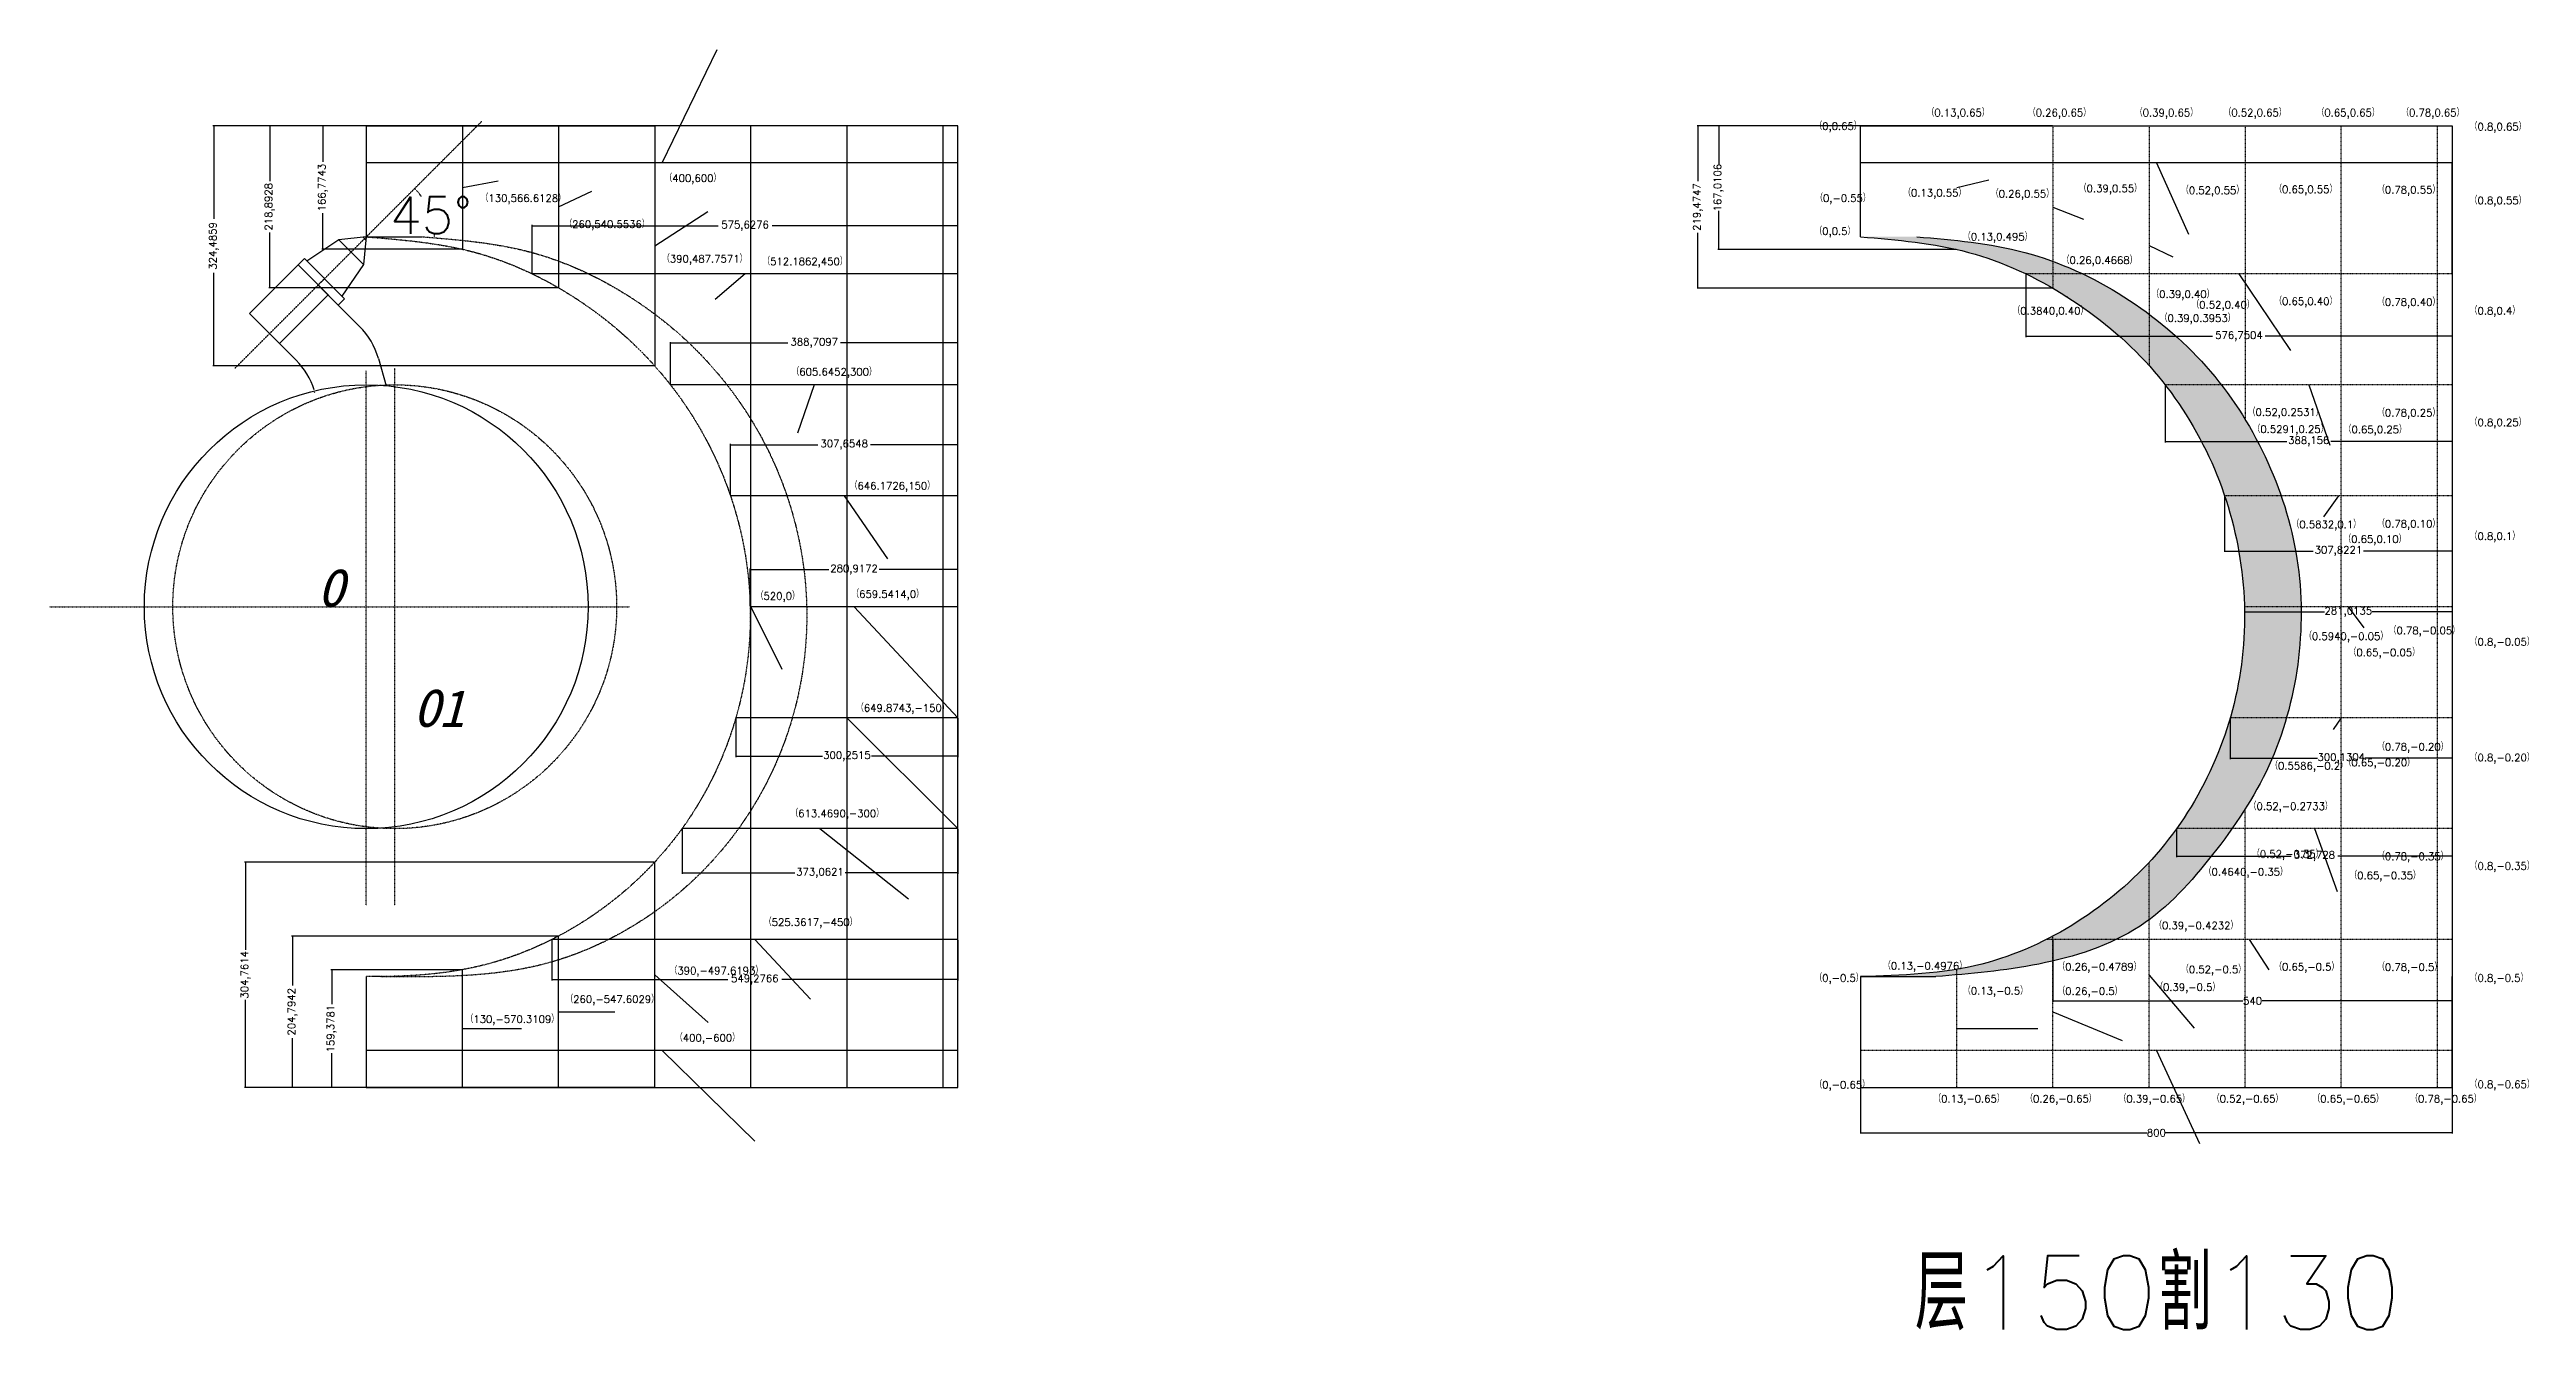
# Model space of a CAD drawing. Header units: millimetres. Extents: x -428 to 2921, y -978 to 753.
import ezdxf

# ---------------------------------------------------------------- set-up
doc = ezdxf.new("R2010")
doc.units = ezdxf.units.MM
doc.header["$LTSCALE"] = 0.25
for name, pattern in [('ACAD_ISO02W100', [15, 12, -3]), ('CENTER', [50.800000000000004, 31.75, -6.35, 6.35, -6.35]), ('DASHED', [19.049999999999997, 12.7, -6.35])]:
    doc.linetypes.add(name, pattern=pattern)
doc.layers.add('zhongxinxian', color=250, linetype='CENTER')
doc.styles.get("Standard").update_dxf_attribs({"font": 'txt', "bigfont": 'gbcbig.shx'})
doc.dimstyles.new('ISO-25', dxfattribs={"dimtxt": 10, "dimasz": 0.01, "dimexe": 1.25, "dimexo": 0.625, "dimtad": 0, "dimtoh": 1, "dimdec": 4, "dimtxsty": 'Standard', "dimcen": 2.5, "dimadec": 0, "dimazin": 0, "dimtfac": 1, "dimtdec": 4, "dimtmove": 0, "dimatfit": 3, "dimfxl": 1, "dimarcsym": 0})

msp = doc.modelspace()

# ---------------------------------------------------------------- texts
at = {"color": 250, "ltscale": 0.01, "attachment_point": 1}
for s, insert, char_height, width in [('（0.13,0.65）', (2110.083252678405, 672.8068595164425), 10, 1279.508643132555), ('（0.26,0.65）', (2247.184768142395, 672.8068595164425), 10, 1279.508643132555), ('（0.39,0.65）', (2391.828216580934, 672.8068595164424), 10, 1279.508643132555), ('（0.52,0.65）', (2511.61420523236, 672.8068595164424), 10, 1279.508643132555), ('（0.65,0.65）', (2637.465274538625, 672.8068595164424), 10, 1279.508643132555), ('（0.78,0.65）', (2751.944299478912, 672.8068595164424), 10, 1279.508643132555), ('（0,0.65）', (1958.518921780003, 654.6222277089882), 10, 1279.508643132555), ('（0.8,0.65）', (2844.437294588841, 653.863183694871), 10, 1279.508643132555), ('（400,600）', (403.7405616065921, 584.2570663588466), 10, 1279.508643132555), ('（0.39,0.55）', (2315.952733938741, 570.367038820021), 10, 1279.508643132555), ('（0.65,0.55）', (2580.175976453622, 569.1668556216961), 10, 1279.508643132555), ('（0.78,0.55）', (2719.264621396187, 568.4967192852221), 10, 1279.508643132555), ('（130,566.6128）', (155.1546959734792, 557.1915303846719), 10, 1279.508643132555), ('（0,-0.55）', (1959.56585623408, 557.1915303846716), 10, 1279.508643132555), ('（0.13,0.55）', (2078.467544407336, 564.3637803717683), 10, 1279.508643132555), ('（0.26,0.55）', (2197.13906661647, 563.187479663715), 10, 1279.508643132555), ('（0.52,0.55）', (2454.182703992126, 567.819291391978), 10, 1279.508643132555), ('（0.8,0.55）', (2844.437294588841, 554.1155677902062), 10, 1279.508643132555), ('（260,540.5536）', (268.372026052883, 521.9571663881869), 10, 1279.508643132555), ('（0,0.5）', (1958.518921780003, 512.4815712299735), 10, 1279.508643132555), ('（0.13,0.495）', (2159.351741408352, 505.150016578807), 10, 1279.508643132555), ('（390,487.7571）', (400.4589018795109, 475.2322394828815), 10, 1279.508643132555), ('（512.1862,450）', (536.0616543936453, 471.6684228467337), 10, 1279.508643132555), ('（0.26,0.4668）', (2292.830647178771, 473.3369476334069), 10, 1279.508643132555), ('（0.3840,0.40）', (2226.268812744767, 404.8200800430387), 10, 1279.508643132555), ('（0.39,0.40）', (2414.093167742906, 427.4054833815918), 10, 1279.508643132555), ('（0.52,0.40）', (2468.298427643562, 413.1436210507296), 10, 1279.508643132555), ('（0.65,0.40）', (2580.175976453622, 417.8327260982016), 10, 1279.508643132555), ('（0.78,0.40）', (2719.264621396187, 416.7728789489018), 10, 1279.508643132555), ('（0.8,0.4）', (2844.437294588841, 405.1098930057123), 10, 1279.508643132555), ('（0.39,0.3953）', (2425.377754057702, 395.0234351010733), 10, 1279.508643132555), ('（605.6452,300）', (575.4415896506493, 322.4765585476451), 10, 1279.508643132555), ('（0.52,0.2531）', (2544.392139763987, 267.8451437760259), 10, 1279.508643132555), ('（0.78,0.25）', (2719.264621396187, 267.156316129747), 10, 1279.508643132555), ('（0.5291,0.25）', (2550.939758659481, 244.9224574119747), 10, 1279.508643132555), ('（0.65,0.25）', (2674.059829891618, 244.4400341254934), 10, 1279.508643132555), ('（0.8,0.25）', (2844.437294588841, 254.1790534985829), 10, 1279.508643132555), ('（646.1726,150）', (654.2014694306677, 168.366279064231), 10, 1279.508643132555), ('（0.5832,0.1）', (2603.604992440903, 116.2622545086974), 10, 1279.508643132555), ('（0.78,0.10）', (2719.264621396186, 117.0226868287834), 10, 1279.508643132555), ('（0.8,0.1）', (2844.437294588841, 100.247562258631), 10, 1279.508643132555), ('（0.65,0.10）', (2673.670720236773, 96.27115513596414), 10, 1279.508643132555), ('（520,0）', (527.1367530421453, 19.44694801904177), 10, 1279.508643132555), ('（659.5414,0）', (656.321171376469, 21.99034245662631), 10, 1279.508643132555), ('（0.78,-0.05）', (2734.923377936262, -27.30208752793754), 10, 1279.508643132555), ('（0.5940,-0.05）', (2620.590255035436, -35.00174366768165), 10, 1279.508643132555), ('（0.65,-0.05）', (2680.753195159192, -56.73283269102585), 10, 1279.508643132555), ('（0.8,-0.05）', (2844.437294588841, -42.60085076276992), 10, 1279.508643132555), ('（649.8743,-150）', (662.684938017414, -131.885140510448), 10, 1279.508643132555), ('（0.78,-0.20）', (2719.264621396186, -184.3177163266915), 10, 1279.508643132555), ('（0.8,-0.20）', (2844.437294588841, -198.9952502304525), 10, 1279.508643132555), ('（0.5586,-0.2）', (2574.766988896132, -210.1037789857438), 10, 1279.508643132555), ('（0.65,-0.20）', (2673.91182656138, -205.6793449415403), 10, 1279.508643132555), ('（0.52,-0.2733）', (2545.653419731716, -264.796460023102), 10, 1279.508643132555), ('（613.4690,-300）', (574.0506316731448, -274.4539105620266), 10, 1279.508643132555), ('（0.52,-0.35）', (2550.183829986977, -329.2700252737177), 10, 1279.508643132555), ('（0.78,-0.35）', (2719.264621396186, -332.4649952330454), 10, 1279.508643132555), ('（0.4640,-0.35）', (2484.92768345001, -353.4873655354362), 10, 1279.508643132555), ('（0.65,-0.35）', (2681.840204988707, -358.281694691523), 10, 1279.508643132555), ('（0.8,-0.35）', (2844.437294588841, -345.5028799375938), 10, 1279.508643132555), ('（525.3617,-450）', (538.1341738113592, -421.5189570018293), 10, 1279.508643132555), ('（0.39,-0.4232）', (2417.885419666018, -425.9800628068028), 10, 1279.508643132555), ('（390,-497.6193）', (410.6659875052105, -486.9593822809176), 10, 1279.508643132555), ('（0,-0.5）', (1958.518921780003, -496.9050463784291), 10, 1279.508643132555), ('（0.13,-0.4976）', (2051.265546083972, -480.5222038942542), 10, 1279.508643132555), ('（0.26,-0.4789）', (2287.002524204826, -481.6767995025774), 10, 1279.508643132555), ('（0.52,-0.5）', (2454.182703992126, -485.2413911619132), 10, 1279.508643132555), ('（0.65,-0.5）', (2580.175976453622, -481.8712124907833), 10, 1279.508643132555), ('（0.78,-0.5）', (2719.264621396186, -482.0815580522002), 10, 1279.508643132555), ('（0.8,-0.5）', (2844.437294588841, -496.8916080745374), 10, 1279.508643132555), ('（260,-547.6029）', (269.8171716628044, -525.6607117115155), 10, 1279.508643132555), ('（0.13,-0.5）', (2159.354762754906, -514.3316730268442), 10, 1279.508643132555), ('（0.26,-0.5）', (2287.118905535563, -514.7379398280867), 10, 1279.508643132555), ('（0.39,-0.5）', (2419.24999177775, -509.3910049031891), 10, 1279.508643132555), ('（130,-570.3109）', (134.7346871351388, -552.5309417593704), 10, 1279.508643132555), ('（400,-600）', (417.9127679318412, -577.7400923598271), 10, 1279.508643132555), ('（0,-0.65）', (1958.518921780003, -641.1722660138743), 10, 1279.508643132555), ('（0.13,-0.65）', (2119.243167348964, -660.1253468869244), 10, 1279.508643132555), ('（0.26,-0.65）', (2243.520337937335, -660.1253468869244), 10, 1279.508643132555), ('（0.39,-0.65）', (2369.709821731999, -660.1253468869244), 10, 1279.508643132555), ('（0.52,-0.65）', (2495.899276505609, -660.1253468869244), 10, 1279.508643132555), ('（0.65,-0.65）', (2631.860061475174, -660.1253468869244), 10, 1279.508643132555), ('（0.78,-0.65）', (2764.08096150425, -660.1253468869244), 10, 1279.508643132555), ('（0.8,-0.65）', (2844.437294588841, -640.6298728204077), 10, 1279.508643132555), ('层150割130', (2093.820689428061, -877.2254573309764), 100, 1397.16662726079)]:
    msp.add_mtext(s, dxfattribs=dict(at, insert=insert, char_height=char_height, width=width))
at = {"color": 250, "linetype": 'ACAD_ISO02W100', "ltscale": 0.01, "char_height": 50, "attachment_point": 1}
for s, insert, width in [('{\\fKaiTi|b1|i1|c134|p49;O}', (-64.82698168557019, 50.00230310742236), 7732.277668696863), ('{\\fKaiTi|b1|i1|c134|p49;^I^IO\\fKaiTi|b0|i1|c134|p49;1}', (64.52020004906701, -29.03040267239778), 100.5108071200027)]:
    msp.add_mtext(s, dxfattribs=dict(at, insert=insert, width=width))

# ---------------------------------------------------------------- blocks, each defined once
blk = doc.blocks.new('*D1')
at = {"color": 0, "linetype": 'ACAD_ISO02W100', "lineweight": -2, "ltscale": 0.01}
for start, end in [(36.3297717959347, 44.99379713952335), (0.006202860476659535, 2.154693829137261)]:
    blk.add_arc((-1.989519660128281e-12, 500.0000000000001), 92.3699311902961, start, end, dxfattribs=at)
at = {"color": 0, "linetype": 'ACAD_ISO02W100', "ltscale": 0.01}
for points in [[(65.32129683234132, 565.3071548243263), (65.32365398252784, 565.3095117193407), (65.31540472239118, 565.315404722393)], [(92.37159731565669, 500.0100000902023), (92.36826398232824, 500.0099999097683), (92.36993119029415, 499.9999999999999)]]:
    blk.add_solid(points, dxfattribs=at)
at = {"layer": 'Defpoints', "color": 0, "linetype": 'ACAD_ISO02W100', "ltscale": 0.01}
for p in [(156.2077389711048, 656.2077389711068), (79.99470695661498, 546.1849655951481), (-1.961097950697877e-12, 499.9999999999999), (209.2578470723523, 499.9999999999999), (-177.8814072823531, 322.1185927176488)]:
    blk.add_point(p, dxfattribs=at)
at = {"color": 0, "linetype": 'ACAD_ISO02W100', "ltscale": 0.01, "insert": (87.66707998403041, 529.0978912495959), "char_height": 10, "attachment_point": 5}
blk.add_mtext('{\\H5x;45°}', dxfattribs=at)
blk = doc.blocks.new('*D2')
at = {"color": 0, "lineweight": -2, "ltscale": 0.01}
for p, q in [((2149.732372834106, 649.9999999314956), (1827.357848907055, 649.9999999314956)), ((1828.607848907055, 649.9899999314956), (1828.607848907055, 597.9530149445808)), ((1828.607848907055, 482.9993632909992), (1828.607848907055, 535.036348277914)), ((2149.732372834106, 482.9893632909991), (1827.357848907055, 482.9893632909992))]:
    blk.add_line(p, q, dxfattribs=at)
at = {"color": 0, "ltscale": 0.01}
for points in [[(1828.606182240389, 649.9899999314956), (1828.609515573722, 649.9899999314956), (1828.607848907055, 649.9999999314956)], [(1828.606182240388, 482.9993632909992), (1828.609515573722, 482.9993632909992), (1828.607848907055, 482.9893632909992)]]:
    blk.add_solid(points, dxfattribs=at)
at = {"layer": 'Defpoints', "color": 0, "ltscale": 0.01}
for p in [(2150.357372834106, 649.9999999314956), (1828.607848907055, 482.9893632909992), (2150.357372834106, 482.9893632909991)]:
    blk.add_point(p, dxfattribs=at)
at = {"color": 0, "ltscale": 0.01, "insert": (1828.607848907055, 566.4946816112478), "char_height": 10, "attachment_point": 5, "rotation": 90}
blk.add_mtext('167,0106', dxfattribs=at)
blk = doc.blocks.new('*D3')
at = {"color": 0, "lineweight": -2, "ltscale": 0.01}
for p, q in [((2279.732372834107, 649.9999999314961), (1799.247572795806, 649.9999999314961)), ((1800.497572795806, 649.9899999314961), (1800.497572795806, 575.0543064253337)), ((1800.497572795806, 430.5352795858382), (1800.497572795806, 505.4709730920005)), ((2279.732372834107, 430.525279585838), (1799.247572795806, 430.5252795858382))]:
    blk.add_line(p, q, dxfattribs=at)
at = {"color": 0, "ltscale": 0.01}
for points in [[(1800.49590612914, 649.9899999314961), (1800.499239462473, 649.9899999314961), (1800.497572795806, 649.9999999314961)], [(1800.495906129139, 430.5352795858382), (1800.499239462473, 430.5352795858382), (1800.497572795806, 430.5252795858382)]]:
    blk.add_solid(points, dxfattribs=at)
at = {"layer": 'Defpoints', "color": 0, "ltscale": 0.01}
for p in [(2280.357372834107, 649.9999999314961), (1800.497572795806, 430.5252795858382), (2280.357372834107, 430.525279585838)]:
    blk.add_point(p, dxfattribs=at)
at = {"color": 0, "ltscale": 0.01, "insert": (1800.497572795806, 540.2626397586674), "char_height": 10, "attachment_point": 5, "rotation": 90}
blk.add_mtext('219,4747', dxfattribs=at)
blk = doc.blocks.new('*D4')
at = {"color": 0, "lineweight": -2, "ltscale": 0.01}
for p, q in [((2243.606948238047, 449.3749999656401), (2243.606948238047, 364.3512003705555)), ((2820.357372834106, 449.3749999656402), (2820.357372834106, 364.3512003705555)), ((2243.616948238047, 365.6012003705555), (2496.357160536077, 365.6012003705555)), ((2820.347372834106, 365.6012003705555), (2567.607160536077, 365.6012003705555))]:
    blk.add_line(p, q, dxfattribs=at)
at = {"color": 0, "ltscale": 0.01}
for points in [[(2243.616948238047, 365.6028670372222), (2243.616948238047, 365.5995337038888), (2243.606948238047, 365.6012003705555)], [(2820.347372834106, 365.6028670372222), (2820.347372834106, 365.5995337038888), (2820.357372834106, 365.6012003705555)]]:
    blk.add_solid(points, dxfattribs=at)
at = {"layer": 'Defpoints', "color": 0, "ltscale": 0.01}
for p in [(2243.606948238047, 449.9999999656401), (2820.357372834106, 449.9999999656402), (2243.606948238047, 365.6012003705555)]:
    blk.add_point(p, dxfattribs=at)
at = {"color": 0, "ltscale": 0.01, "insert": (2531.982160536077, 365.6012003705555), "char_height": 10, "attachment_point": 5}
blk.add_mtext('576,7504', dxfattribs=at)
blk = doc.blocks.new('*D5')
at = {"color": 0, "lineweight": -2, "ltscale": 0.01}
for p, q in [((2432.201363024957, 299.3749999656403), (2432.201363024957, 222.1940887345736)), ((2820.357372834106, 299.3749999656402), (2820.357372834106, 222.1940887345736)), ((2432.211363024957, 223.4440887345736), (2596.487701262865, 223.4440887345736)), ((2820.347372834106, 223.4440887345736), (2656.071034596198, 223.4440887345736))]:
    blk.add_line(p, q, dxfattribs=at)
at = {"color": 0, "ltscale": 0.01}
for points in [[(2432.211363024957, 223.4457554012403), (2432.211363024957, 223.4424220679069), (2432.201363024957, 223.4440887345736)], [(2820.347372834106, 223.4457554012403), (2820.347372834106, 223.4424220679069), (2820.357372834106, 223.4440887345736)]]:
    blk.add_solid(points, dxfattribs=at)
at = {"layer": 'Defpoints', "color": 0, "ltscale": 0.01}
for p in [(2432.201363024957, 299.9999999656403), (2820.357372834106, 299.9999999656402), (2432.201363024957, 223.4440887345736)]:
    blk.add_point(p, dxfattribs=at)
at = {"color": 0, "ltscale": 0.01, "insert": (2626.279367929531, 223.4440887345736), "char_height": 10, "attachment_point": 5}
blk.add_mtext('388,156', dxfattribs=at)
blk = doc.blocks.new('*D6')
at = {"color": 0, "lineweight": -2, "ltscale": 0.01}
for p, q in [((2512.535227060248, 149.3749999656403), (2512.535227060248, 73.99154899417954)), ((2820.357372836835, 149.3749999656403), (2820.357372836835, 73.99154899417954)), ((2512.545227060248, 75.24154899417954), (2632.487966615208, 75.24154899417954)), ((2820.347372836834, 75.24154899417954), (2700.404633281875, 75.24154899417954))]:
    blk.add_line(p, q, dxfattribs=at)
at = {"color": 0, "ltscale": 0.01}
for points in [[(2512.545227060248, 75.2432156608462), (2512.545227060248, 75.23988232751287), (2512.535227060248, 75.24154899417954)], [(2820.347372836834, 75.2432156608462), (2820.347372836834, 75.23988232751287), (2820.357372836835, 75.24154899417954)]]:
    blk.add_solid(points, dxfattribs=at)
at = {"layer": 'Defpoints', "color": 0, "ltscale": 0.01}
for p in [(2512.535227060248, 149.9999999656403), (2820.357372836835, 149.9999999656403), (2512.535227060248, 75.24154899417954)]:
    blk.add_point(p, dxfattribs=at)
at = {"color": 0, "ltscale": 0.01, "insert": (2666.446299948541, 75.24154899417954), "char_height": 10, "attachment_point": 5}
blk.add_mtext('307,8221', dxfattribs=at)
blk = doc.blocks.new('*D7')
at = {"color": 0, "lineweight": -2, "ltscale": 0.01}
for p, q in [((2539.343846570192, -0.6250000343595954), (2539.343846570192, -8.285538525076246)), ((2539.353846570193, -7.035538525076245), (2647.558943036846, -7.035538525076245)), ((2820.347372836833, -7.035538525076245), (2712.142276370179, -7.035538525076245)), ((2820.357372836833, -0.6250000343596298), (2820.357372836833, -8.285538525076245))]:
    blk.add_line(p, q, dxfattribs=at)
at = {"color": 0, "ltscale": 0.01}
for points in [[(2539.353846570193, -7.033871858409578), (2539.353846570193, -7.037205191742911), (2539.343846570192, -7.035538525076245)], [(2820.347372836833, -7.033871858409578), (2820.347372836833, -7.037205191742911), (2820.357372836833, -7.035538525076245)]]:
    blk.add_solid(points, dxfattribs=at)
at = {"layer": 'Defpoints', "color": 0, "ltscale": 0.01}
for p in [(2539.343846570192, -3.435959539379133e-08), (2539.343846570192, -7.035538525076245), (2820.357372836833, -3.435962980802287e-08)]:
    blk.add_point(p, dxfattribs=at)
at = {"color": 0, "ltscale": 0.01, "insert": (2679.850609703512, -7.035538525076245), "char_height": 10, "attachment_point": 5}
blk.add_mtext('281,0135', dxfattribs=at)
blk = doc.blocks.new('*D8')
at = {"color": 0, "lineweight": -2, "ltscale": 0.01}
for p, q in [((2520.226940275933, -150.6250000343595), (2520.226940275933, -206.0445874955085)), ((2820.357372834106, -150.6250000343596), (2820.357372834106, -206.0445874955085)), ((2520.236940275933, -204.7945874955085), (2638.000489888353, -204.7945874955085)), ((2820.347372834106, -204.7945874955085), (2702.583823221686, -204.7945874955085))]:
    blk.add_line(p, q, dxfattribs=at)
at = {"color": 0, "ltscale": 0.01}
for points in [[(2520.236940275933, -204.7929208288418), (2520.236940275933, -204.7962541621752), (2520.226940275933, -204.7945874955085)], [(2820.347372834106, -204.7929208288418), (2820.347372834106, -204.7962541621752), (2820.357372834106, -204.7945874955085)]]:
    blk.add_solid(points, dxfattribs=at)
at = {"layer": 'Defpoints', "color": 0, "ltscale": 0.01}
for p in [(2520.226940275933, -150.0000000343595), (2820.357372834106, -150.0000000343596), (2520.226940275933, -204.7945874955085)]:
    blk.add_point(p, dxfattribs=at)
at = {"color": 0, "ltscale": 0.01, "insert": (2670.29215655502, -204.7945874955085), "char_height": 10, "attachment_point": 5}
blk.add_mtext('300,1304', dxfattribs=at)
blk = doc.blocks.new('*D9')
at = {"color": 0, "lineweight": -2, "ltscale": 0.01}
for p, q in [((2447.629332232584, -300.6250000343595), (2447.629332232584, -338.3242340206804)), ((2820.357372834106, -300.6250000343595), (2820.357372834106, -338.3242340206804)), ((2447.639332232584, -337.0742340206804), (2602.535019200011, -337.0742340206804)), ((2820.347372834106, -337.0742340206804), (2665.451685866678, -337.0742340206804))]:
    blk.add_line(p, q, dxfattribs=at)
at = {"color": 0, "ltscale": 0.01}
for points in [[(2447.639332232584, -337.0725673540138), (2447.639332232584, -337.0759006873471), (2447.629332232584, -337.0742340206804)], [(2820.347372834106, -337.0725673540138), (2820.347372834106, -337.0759006873471), (2820.357372834106, -337.0742340206804)]]:
    blk.add_solid(points, dxfattribs=at)
at = {"layer": 'Defpoints', "color": 0, "ltscale": 0.01}
for p in [(2447.629332232584, -300.0000000343595), (2820.357372834106, -300.0000000343595), (2447.629332232584, -337.0742340206804)]:
    blk.add_point(p, dxfattribs=at)
at = {"color": 0, "ltscale": 0.01, "insert": (2633.993352533345, -337.0742340206804), "char_height": 10, "attachment_point": 5}
blk.add_mtext('372,728', dxfattribs=at)
blk = doc.blocks.new('*D10')
at = {"color": 0, "lineweight": -2, "ltscale": 0.01}
for p, q in [((2280.357372834107, -450.6250000343594), (2280.357372834107, -534.0283458995509)), ((2820.357372834106, -450.6250000343593), (2820.357372834106, -534.0283458995509)), ((2280.367372834107, -532.7783458995509), (2537.232372834106, -532.7783458995509)), ((2820.347372834106, -532.7783458995509), (2563.482372834106, -532.7783458995509))]:
    blk.add_line(p, q, dxfattribs=at)
at = {"color": 0, "ltscale": 0.01}
for points in [[(2280.367372834107, -532.7766792328842), (2280.367372834107, -532.7800125662176), (2280.357372834107, -532.7783458995509)], [(2820.347372834106, -532.7766792328842), (2820.347372834106, -532.7800125662176), (2820.357372834106, -532.7783458995509)]]:
    blk.add_solid(points, dxfattribs=at)
at = {"layer": 'Defpoints', "color": 0, "ltscale": 0.01}
for p in [(2280.357372834107, -450.0000000343594), (2820.357372834106, -450.0000000343593), (2280.357372834107, -532.7783458995509)]:
    blk.add_point(p, dxfattribs=at)
at = {"color": 0, "ltscale": 0.01, "insert": (2550.357372834106, -532.7783458995509), "char_height": 10, "attachment_point": 5}
blk.add_mtext('540', dxfattribs=at)
blk = doc.blocks.new('*D11')
at = {"color": 0, "lineweight": -2, "ltscale": 0.01}
for p, q in [((2020.357372834106, -600.6250000343592), (2020.357372834106, -712.2583238051602)), ((2820.357372836833, -600.6250000343593), (2820.357372836833, -712.2583238051602)), ((2020.367372834106, -711.0083238051602), (2408.065706168803, -711.0083238051602)), ((2820.347372836833, -711.0083238051602), (2432.649039502136, -711.0083238051602))]:
    blk.add_line(p, q, dxfattribs=at)
at = {"color": 0, "ltscale": 0.01}
for points in [[(2020.367372834106, -711.0066571384936), (2020.367372834106, -711.0099904718269), (2020.357372834106, -711.0083238051602)], [(2820.347372836833, -711.0066571384936), (2820.347372836833, -711.0099904718269), (2820.357372836833, -711.0083238051602)]]:
    blk.add_solid(points, dxfattribs=at)
at = {"layer": 'Defpoints', "color": 0, "ltscale": 0.01}
for p in [(2020.357372834106, -600.0000000343592), (2820.357372836833, -600.0000000343593), (2020.357372834106, -711.0083238051602)]:
    blk.add_point(p, dxfattribs=at)
at = {"color": 0, "ltscale": 0.01, "insert": (2420.35737283547, -711.0083238051602), "char_height": 10, "attachment_point": 5}
blk.add_mtext('800', dxfattribs=at)
blk = doc.blocks.new('*D12')
at = {"color": 0, "lineweight": -2, "ltscale": 0.01}
for p, q in [((129.375, 650.0000000070127), (-59.92887703694029, 650.0000000070127)), ((-58.6788770369403, 649.9900000070127), (-58.67887703694031, 601.4044958418395)), ((-58.67887703694034, 483.2356583433331), (-58.67887703694032, 531.8211625085063)), ((129.375, 483.2256583433331), (-59.92887703694033, 483.2256583433331))]:
    blk.add_line(p, q, dxfattribs=at)
at = {"color": 0, "ltscale": 0.01}
for points in [[(-58.68054370360696, 649.9900000070127), (-58.67721037027363, 649.9900000070127), (-58.6788770369403, 650.0000000070127)], [(-58.680543703607, 483.2356583433331), (-58.67721037027367, 483.2356583433331), (-58.67887703694034, 483.2256583433331)]]:
    blk.add_solid(points, dxfattribs=at)
at = {"layer": 'Defpoints', "color": 0, "ltscale": 0.01}
for p in [(130, 650.0000000070127), (-58.67887703694034, 483.2256583433331), (130, 483.2256583433331)]:
    blk.add_point(p, dxfattribs=at)
at = {"color": 0, "ltscale": 0.01, "insert": (-58.67887703694041, 566.6128291751729), "char_height": 10, "attachment_point": 5, "rotation": 90}
blk.add_mtext('166,7743', dxfattribs=at)
blk = doc.blocks.new('*D13')
at = {"color": 0, "lineweight": -2, "ltscale": 0.01}
for p, q in [((259.375, 650.0000000070127), (-131.7418059747524, 650.0000000070128)), ((-130.4918059747524, 649.9900000070128), (-130.4918059747524, 575.3452813596481)), ((-130.4918059747525, 431.1172293789502), (-130.4918059747524, 505.7619480263148)), ((259.3749999999999, 431.1072293789501), (-131.7418059747525, 431.1072293789503))]:
    blk.add_line(p, q, dxfattribs=at)
at = {"color": 0, "ltscale": 0.01}
for points in [[(-130.4934726414191, 649.9900000070128), (-130.4901393080857, 649.9900000070128), (-130.4918059747524, 650.0000000070128)], [(-130.4934726414191, 431.1172293789502), (-130.4901393080858, 431.1172293789502), (-130.4918059747525, 431.1072293789503)]]:
    blk.add_solid(points, dxfattribs=at)
at = {"layer": 'Defpoints', "color": 0, "ltscale": 0.01}
for p in [(260, 650.0000000070127), (-130.4918059747525, 431.1072293789503), (259.9999999999999, 431.1072293789501)]:
    blk.add_point(p, dxfattribs=at)
at = {"color": 0, "ltscale": 0.01, "insert": (-130.4918059747525, 540.5536146929815), "char_height": 10, "attachment_point": 5, "rotation": 90}
blk.add_mtext('218,8928', dxfattribs=at)
blk = doc.blocks.new('*D14')
at = {"color": 0, "lineweight": -2, "ltscale": 0.01}
for p, q in [((389.375, 650.0000000070127), (-207.2564321849659, 650.0000000070128)), ((-206.0064321849659, 649.9900000070128), (-206.0064321849659, 524.2153867690993)), ((-206.0064321849659, 325.524106864519), (-206.0064321849659, 451.2987201024326)), ((389.375, 325.5141068645188), (-207.2564321849659, 325.514106864519))]:
    blk.add_line(p, q, dxfattribs=at)
at = {"color": 0, "ltscale": 0.01}
for points in [[(-206.0080988516325, 649.9900000070128), (-206.0047655182992, 649.9900000070128), (-206.0064321849659, 650.0000000070128)], [(-206.0080988516326, 325.524106864519), (-206.0047655182993, 325.524106864519), (-206.0064321849659, 325.514106864519)]]:
    blk.add_solid(points, dxfattribs=at)
at = {"layer": 'Defpoints', "color": 0, "ltscale": 0.01}
for p in [(390, 650.0000000070127), (-206.0064321849659, 325.514106864519), (390, 325.5141068645188)]:
    blk.add_point(p, dxfattribs=at)
at = {"color": 0, "ltscale": 0.01, "insert": (-206.006432184966, 487.7570534357659), "char_height": 10, "attachment_point": 5, "rotation": 90}
blk.add_mtext('324,4859', dxfattribs=at)
blk = doc.blocks.new('*D15')
at = {"color": 0, "lineweight": -2, "ltscale": 0.01}
for p, q in [((129.3749999999999, -490.6218921637972), (-47.96681819101104, -490.6218921637971)), ((-46.71681819101104, -490.6318921637971), (-46.71681819101105, -537.1859460783922)), ((-46.71681819101107, -649.9899999929875), (-46.71681819101106, -603.4359460783922)), ((129.3749999999999, -649.9999999929875), (-47.96681819101107, -649.9999999929875))]:
    blk.add_line(p, q, dxfattribs=at)
at = {"color": 0, "ltscale": 0.01}
for points in [[(-46.7184848576777, -490.6318921637971), (-46.71515152434437, -490.6318921637971), (-46.71681819101104, -490.6218921637971)], [(-46.71848485767774, -649.9899999929875), (-46.71515152434441, -649.9899999929875), (-46.71681819101107, -649.9999999929875)]]:
    blk.add_solid(points, dxfattribs=at)
at = {"layer": 'Defpoints', "color": 0, "ltscale": 0.01}
for p in [(-46.71681819101104, -490.6218921637971), (129.9999999999999, -490.6218921637972), (129.9999999999999, -649.9999999929875)]:
    blk.add_point(p, dxfattribs=at)
at = {"color": 0, "ltscale": 0.01, "insert": (-46.71681819101097, -570.3109460783922), "char_height": 10, "attachment_point": 5, "rotation": 90}
blk.add_mtext('159,3781', dxfattribs=at)
blk = doc.blocks.new('*D16')
at = {"color": 0, "lineweight": -2, "ltscale": 0.01}
for p, q in [((259.3749999999998, -445.2057648996019), (-100.933236684983, -445.2057648996019)), ((-99.68323668498302, -445.2157648996019), (-99.68323668498303, -511.9778824462946)), ((-99.68323668498306, -649.9899999929874), (-99.68323668498304, -583.2278824462946)), ((259.3749999999998, -649.9999999929875), (-100.9332366849831, -649.9999999929873))]:
    blk.add_line(p, q, dxfattribs=at)
at = {"color": 0, "ltscale": 0.01}
for points in [[(-99.68490335164968, -445.2157648996019), (-99.68157001831635, -445.2157648996019), (-99.68323668498302, -445.2057648996019)], [(-99.68490335164972, -649.9899999929874), (-99.68157001831639, -649.9899999929874), (-99.68323668498306, -649.9999999929873)]]:
    blk.add_solid(points, dxfattribs=at)
at = {"layer": 'Defpoints', "color": 0, "ltscale": 0.01}
for p in [(259.9999999999998, -445.2057648996019), (-99.68323668498306, -649.9999999929873), (259.9999999999998, -649.9999999929875)]:
    blk.add_point(p, dxfattribs=at)
at = {"color": 0, "ltscale": 0.01, "insert": (-99.68323668498294, -547.6028824462946), "char_height": 10, "attachment_point": 5, "rotation": 90}
blk.add_mtext('204,7942', dxfattribs=at)
blk = doc.blocks.new('*D17')
at = {"color": 0, "lineweight": -2, "ltscale": 0.01}
for p, q in [((389.3749999999998, -345.2386459446828), (-164.4839601130751, -345.2386459446826)), ((-163.2339601130752, -345.2486459446826), (-163.2339601130752, -463.6609896355017)), ((-163.2339601130752, -649.9899999929874), (-163.2339601130752, -531.5776563021684)), ((389.3749999999998, -649.9999999929875), (-164.4839601130752, -649.9999999929873))]:
    blk.add_line(p, q, dxfattribs=at)
at = {"color": 0, "ltscale": 0.01}
for points in [[(-163.2356267797418, -345.2486459446826), (-163.2322934464085, -345.2486459446826), (-163.2339601130752, -345.2386459446826)], [(-163.2356267797419, -649.9899999929874), (-163.2322934464086, -649.9899999929874), (-163.2339601130752, -649.9999999929873)]]:
    blk.add_solid(points, dxfattribs=at)
at = {"layer": 'Defpoints', "color": 0, "ltscale": 0.01}
for p in [(389.9999999999998, -345.2386459446828), (-163.2339601130752, -649.9999999929873), (389.9999999999998, -649.9999999929875)]:
    blk.add_point(p, dxfattribs=at)
at = {"color": 0, "ltscale": 0.01, "insert": (-163.2339601130751, -497.619322968835), "char_height": 10, "attachment_point": 5, "rotation": 90}
blk.add_mtext('304,7614', dxfattribs=at)
blk = doc.blocks.new('*D18')
at = {"color": 0, "lineweight": -2, "ltscale": 0.01}
for p, q in [((224.37241751163, 450.6250000070126), (224.37241751163, 516.1543343286285)), ((224.38241751163, 514.9043343286285), (475.7278754224816, 514.9043343286285)), ((799.99, 514.9043343286285), (548.6445420891483, 514.9043343286285)), ((800, 450.6250000070125), (800, 516.1543343286285))]:
    blk.add_line(p, q, dxfattribs=at)
at = {"color": 0, "ltscale": 0.01}
for points in [[(224.38241751163, 514.9060009952951), (224.38241751163, 514.9026676619618), (224.37241751163, 514.9043343286285)], [(799.99, 514.9060009952951), (799.99, 514.9026676619618), (800, 514.9043343286285)]]:
    blk.add_solid(points, dxfattribs=at)
at = {"layer": 'Defpoints', "color": 0, "ltscale": 0.01}
for p in [(800, 514.9043343286285), (224.37241751163, 450.0000000070126), (800, 450.0000000070125)]:
    blk.add_point(p, dxfattribs=at)
at = {"color": 0, "ltscale": 0.01, "insert": (512.186208755815, 514.9043343286285), "char_height": 10, "attachment_point": 5}
blk.add_mtext('575,6276', dxfattribs=at)
blk = doc.blocks.new('*D19')
at = {"color": 0, "lineweight": -2, "ltscale": 0.01}
for p, q in [((411.2903187193736, 300.6250000070125), (411.2903187193736, 357.7722291711225)), ((411.3003187193736, 356.5222291711225), (570.0201593596868, 356.5222291711225)), ((799.99, 356.5222291711225), (641.2701593596868, 356.5222291711225)), ((800, 300.6250000070125), (800, 357.7722291711225))]:
    blk.add_line(p, q, dxfattribs=at)
at = {"color": 0, "ltscale": 0.01}
for points in [[(411.3003187193736, 356.5238958377892), (411.3003187193736, 356.5205625044558), (411.2903187193736, 356.5222291711225)], [(799.99, 356.5238958377892), (799.99, 356.5205625044558), (800, 356.5222291711225)]]:
    blk.add_solid(points, dxfattribs=at)
at = {"layer": 'Defpoints', "color": 0, "ltscale": 0.01}
for p in [(800, 356.5222291711225), (411.2903187193736, 300.0000000070125), (800, 300.0000000070125)]:
    blk.add_point(p, dxfattribs=at)
at = {"color": 0, "ltscale": 0.01, "insert": (605.6451593596868, 356.5222291711225), "char_height": 10, "attachment_point": 5}
blk.add_mtext('388,7097', dxfattribs=at)
blk = doc.blocks.new('*D20')
at = {"color": 0, "lineweight": -2, "ltscale": 0.01}
for p, q in [((492.3452497543785, 150.6250000070126), (492.3452497543785, 220.2621786461004)), ((492.3552497543785, 219.0121786461004), (610.5476248771893, 219.0121786461004)), ((799.99, 219.0121786461004), (681.7976248771893, 219.0121786461004)), ((800, 150.6250000070125), (800, 220.2621786461004))]:
    blk.add_line(p, q, dxfattribs=at)
at = {"color": 0, "ltscale": 0.01}
for points in [[(492.3552497543785, 219.0138453127671), (492.3552497543785, 219.0105119794338), (492.3452497543785, 219.0121786461004)], [(799.99, 219.0138453127671), (799.99, 219.0105119794338), (800, 219.0121786461004)]]:
    blk.add_solid(points, dxfattribs=at)
at = {"layer": 'Defpoints', "color": 0, "ltscale": 0.01}
for p in [(800, 219.0121786461004), (492.3452497543785, 150.0000000070126), (800, 150.0000000070125)]:
    blk.add_point(p, dxfattribs=at)
at = {"color": 0, "ltscale": 0.01, "insert": (646.1726248771893, 219.0121786461004), "char_height": 10, "attachment_point": 5}
blk.add_mtext('307,6548', dxfattribs=at)
blk = doc.blocks.new('*D21')
at = {"color": 0, "lineweight": -2, "ltscale": 0.01}
for p, q in [((519.0827616297693, 0.6250000269796852), (519.0827616297693, 51.43216623106946)), ((519.0927616297693, 50.18216623106946), (625.5830474815513, 50.18216623106946)), ((799.9899999999999, 50.18216623106946), (693.499714148218, 50.18216623106946)), ((799.9999999999999, 0.6250000269797056), (799.9999999999999, 51.43216623106946))]:
    blk.add_line(p, q, dxfattribs=at)
at = {"color": 0, "ltscale": 0.01}
for points in [[(519.0927616297693, 50.18383289773612), (519.0927616297693, 50.18049956440279), (519.0827616297693, 50.18216623106946)], [(799.9899999999999, 50.18383289773612), (799.9899999999999, 50.18049956440279), (799.9999999999999, 50.18216623106946)]]:
    blk.add_solid(points, dxfattribs=at)
at = {"layer": 'Defpoints', "color": 0, "ltscale": 0.01}
for p in [(799.9999999999999, 50.18216623106946), (519.0827616297693, 2.69796851261735e-08), (799.9999999999999, 2.697970558074303e-08)]:
    blk.add_point(p, dxfattribs=at)
at = {"color": 0, "ltscale": 0.01, "insert": (659.5413808148846, 50.18216623106946), "char_height": 10, "attachment_point": 5}
blk.add_mtext('280,9172', dxfattribs=at)
blk = doc.blocks.new('*D22')
at = {"color": 0, "lineweight": -2, "ltscale": 0.01}
for p, q in [((499.7485182321753, -150.6249999929874), (499.7485182321753, -203.3607899653593)), ((800, -150.6249999929875), (800, -203.3607899653593)), ((499.7585182321753, -202.1107899653593), (616.7492591160876, -202.1107899653593)), ((799.99, -202.1107899653593), (682.9992591160876, -202.1107899653593))]:
    blk.add_line(p, q, dxfattribs=at)
at = {"color": 0, "ltscale": 0.01}
for points in [[(499.7585182321753, -202.1091232986927), (499.7585182321753, -202.112456632026), (499.7485182321753, -202.1107899653593)], [(799.99, -202.1091232986927), (799.99, -202.112456632026), (800, -202.1107899653593)]]:
    blk.add_solid(points, dxfattribs=at)
at = {"layer": 'Defpoints', "color": 0, "ltscale": 0.01}
for p in [(499.7485182321753, -149.9999999929874), (800, -149.9999999929875), (800, -202.1107899653593)]:
    blk.add_point(p, dxfattribs=at)
at = {"color": 0, "ltscale": 0.01, "insert": (649.8742591160876, -202.1107899653593), "char_height": 10, "attachment_point": 5}
blk.add_mtext('300,2515', dxfattribs=at)
blk = doc.blocks.new('*D23')
at = {"color": 0, "lineweight": -2, "ltscale": 0.01}
for p, q in [((426.9379318482937, -300.6249999929874), (426.9379318482937, -361.0180799382656)), ((800, -300.6249999929875), (800, -361.0180799382656)), ((426.9479318482936, -359.7680799382656), (579.5106325908134, -359.7680799382656)), ((799.99, -359.7680799382656), (647.4272992574802, -359.7680799382656))]:
    blk.add_line(p, q, dxfattribs=at)
at = {"color": 0, "ltscale": 0.01}
for points in [[(426.9479318482936, -359.7664132715989), (426.9479318482936, -359.7697466049323), (426.9379318482937, -359.7680799382656)], [(799.99, -359.7664132715989), (799.99, -359.7697466049323), (800, -359.7680799382656)]]:
    blk.add_solid(points, dxfattribs=at)
at = {"layer": 'Defpoints', "color": 0, "ltscale": 0.01}
for p in [(426.9379318482937, -299.9999999929874), (800, -299.9999999929875), (800, -359.7680799382656)]:
    blk.add_point(p, dxfattribs=at)
at = {"color": 0, "ltscale": 0.01, "insert": (613.4689659241468, -359.7680799382656), "char_height": 10, "attachment_point": 5}
blk.add_mtext('373,0621', dxfattribs=at)
blk = doc.blocks.new('*D24')
at = {"color": 0, "lineweight": -2, "ltscale": 0.01}
for p, q in [((250.7233912495841, -450.6249999929874), (250.7233912495841, -505.2288028088697)), ((799.9999999999999, -450.6249999929875), (799.9999999999999, -505.2288028088697)), ((250.7333912495841, -503.9788028088697), (488.9033622914587, -503.9788028088697)), ((799.9899999999999, -503.9788028088697), (561.8200289581254, -503.9788028088697))]:
    blk.add_line(p, q, dxfattribs=at)
at = {"color": 0, "ltscale": 0.01}
for points in [[(250.7333912495841, -503.977136142203), (250.7333912495841, -503.9804694755363), (250.7233912495841, -503.9788028088697)], [(799.9899999999999, -503.977136142203), (799.9899999999999, -503.9804694755363), (799.9999999999999, -503.9788028088697)]]:
    blk.add_solid(points, dxfattribs=at)
at = {"layer": 'Defpoints', "color": 0, "ltscale": 0.01}
for p in [(250.7233912495841, -449.9999999929874), (799.9999999999999, -449.9999999929875), (799.9999999999999, -503.9788028088697)]:
    blk.add_point(p, dxfattribs=at)
at = {"color": 0, "ltscale": 0.01, "insert": (525.361695624792, -503.9788028088697), "char_height": 10, "attachment_point": 5}
blk.add_mtext('549,2766', dxfattribs=at)

# ---------------------------------------------------------------- dimensions: what is measured, and where the dimension line sits
at = {"color": 1, "ltscale": 0.01}
for base, p1, p2, picture, middle in [((-206.0064321849659, 325.514106864519), (390, 650.0000000070127), (390, 325.5141068645188), '*D14', (-206.006432184966, 487.7570534357659)), ((-130.4918059747525, 431.1072293789503), (260, 650.0000000070127), (259.9999999999999, 431.1072293789501), '*D13', (-130.4918059747525, 540.5536146929815)), ((-58.67887703694034, 483.2256583433331), (130, 650.0000000070127), (130, 483.2256583433331), '*D12', (-58.67887703694041, 566.6128291751729)), ((1800.497572795806, 430.5252795858382), (2280.357372834107, 649.9999999314961), (2280.357372834107, 430.525279585838), '*D3', (1800.497572795806, 540.2626397586674)), ((1828.607848907055, 482.9893632909992), (2150.357372834106, 649.9999999314956), (2150.357372834106, 482.9893632909991), '*D2', (1828.607848907055, 566.4946816112478)), ((-163.2339601130752, -649.9999999929873), (389.9999999999998, -345.2386459446828), (389.9999999999998, -649.9999999929875), '*D17', (-163.2339601130751, -497.619322968835)), ((-99.68323668498306, -649.9999999929873), (259.9999999999998, -445.2057648996019), (259.9999999999998, -649.9999999929875), '*D16', (-99.68323668498294, -547.6028824462946)), ((-46.71681819101104, -490.6218921637971), (129.9999999999999, -649.9999999929875), (129.9999999999999, -490.6218921637972), '*D15', (-46.71681819101097, -570.3109460783922))]:
    dim = msp.add_linear_dim(base=base, p1=p1, p2=p2, angle=90, dimstyle='ISO-25', dxfattribs=at)
    dim.commit()
    dim.dimension.update_dxf_attribs({"geometry": picture, "text_midpoint": middle})
at = {"color": 250, "linetype": 'ACAD_ISO02W100', "ltscale": 0.01}
dim = msp.add_angular_dim_2l(base=(79.99470695661498, 546.1849655951481), line1=((-177.8814072823531, 322.1185927176488), (156.2077389711048, 656.2077389711068)), line2=((-1.932676241267473e-12, 499.9999999999999), (209.2578470723524, 499.9999999999999)), text='{\\H5x;<>}', dimstyle='ISO-25', dxfattribs=at)
dim.commit()
dim.dimension.update_dxf_attribs({"geometry": '*D1', "text_midpoint": (87.66707998403035, 529.0978912495959), "dimtype": 162})
at = {"color": 1, "ltscale": 0.01}
for base, p1, p2, picture, middle in [((800, 514.9043343286285), (224.37241751163, 450.0000000070126), (800, 450.0000000070125), '*D18', (512.186208755815, 514.9043343286285)), ((2243.606948238047, 365.6012003705555), (2820.357372834106, 449.9999999656402), (2243.606948238047, 449.9999999656401), '*D4', (2531.982160536077, 365.6012003705555)), ((800, 356.5222291711225), (411.2903187193736, 300.0000000070125), (800, 300.0000000070125), '*D19', (605.6451593596868, 356.5222291711225)), ((2432.201363024957, 223.4440887345736), (2820.357372834106, 299.9999999656402), (2432.201363024957, 299.9999999656403), '*D5', (2626.279367929531, 223.4440887345736)), ((800, 219.0121786461004), (492.3452497543785, 150.0000000070126), (800, 150.0000000070125), '*D20', (646.1726248771893, 219.0121786461004)), ((2512.535227060248, 75.24154899417954), (2820.357372836835, 149.9999999656403), (2512.535227060248, 149.9999999656403), '*D6', (2666.446299948541, 75.24154899417954)), ((799.9999999999999, 50.18216623106946), (519.0827616297693, 2.69796851261735e-08), (799.9999999999999, 2.697970558074303e-08), '*D21', (659.5413808148846, 50.18216623106946)), ((2539.343846570192, -7.035538525076245), (2820.357372836833, -3.435962980802287e-08), (2539.343846570192, -3.435959539379133e-08), '*D7', (2679.850609703512, -7.035538525076245)), ((2520.226940275933, -204.7945874955085), (2820.357372834106, -150.0000000343596), (2520.226940275933, -150.0000000343595), '*D8', (2670.29215655502, -204.7945874955085)), ((800, -359.7680799382656), (426.9379318482937, -299.9999999929874), (800, -299.9999999929875), '*D23', (613.4689659241468, -359.7680799382656)), ((2447.629332232584, -337.0742340206804), (2820.357372834106, -300.0000000343595), (2447.629332232584, -300.0000000343595), '*D9', (2633.993352533345, -337.0742340206804)), ((799.9999999999999, -503.9788028088697), (250.7233912495841, -449.9999999929874), (799.9999999999999, -449.9999999929875), '*D24', (525.361695624792, -503.9788028088697)), ((2280.357372834107, -532.7783458995509), (2820.357372834106, -450.0000000343593), (2280.357372834107, -450.0000000343594), '*D10', (2550.357372834106, -532.7783458995509)), ((2020.357372834106, -711.0083238051602), (2820.357372836833, -600.0000000343593), (2020.357372834106, -600.0000000343592), '*D11', (2420.35737283547, -711.0083238051602))]:
    dim = msp.add_linear_dim(base=base, p1=p1, p2=p2, dimstyle='ISO-25', dxfattribs=at)
    dim.commit()
    dim.dimension.update_dxf_attribs({"geometry": picture, "text_midpoint": middle})
dim = msp.add_linear_dim(base=(800, -202.1107899653593), p1=(499.7485182321753, -149.9999999929874), p2=(800, -149.9999999929875), dimstyle='ISO-25', dxfattribs=at)
dim.commit()
dim.dimension.update_dxf_attribs({"geometry": '*D22', "text_midpoint": (649.8742591160876, -202.1107899653593), "dimtype": 160})

# ---------------------------------------------------------------- hatches: boundary and pattern name
at = {"ltscale": 0.01}
h = msp.add_hatch(color=250, dxfattribs=at)
edge = h.paths.add_edge_path()
edge.add_spline(control_points=[(2122.357372224436, -500.0000000687194), (2168.734160329687, -496.0706461938958), (2263.514373107133, -488.0402281432006), (2403.117592083293, -443.8949884813895), (2500.002698671963, -335.4370871906593), (2579.388067388546, -218.4484494988091), (2617.830917631427, -78.55724323933921), (2617.643577241887, 66.63316547772536), (2573.044323061796, 206.2045885163411), (2492.894503217308, 329.7744146479977), (2379.596470517017, 424.612208222324), (2244.058499545138, 487.4981754048623), (2145.667181506812, 495.8262837636248), (2096.357372224436, 499.9999999312806)], knot_values=[0, 0, 0, 0, 0.1400357097314824, 0.2861908921909138, 0.4239705509351375, 0.5660127981716552, 0.7084557692162103, 0.8514592656769613, 0.9960033765912424, 1.141893746389937, 1.287348206617185, 1.434167823835049, 1.58167036618602, 1.58167036618602, 1.58167036618602, 1.58167036618602], degree=3, periodic=0)
edge.add_line((2096.357372224437, 499.9999999312806), (2020.357364902743, 500.0000005409522))
edge.add_spline(control_points=[(2020.357372224435, 499.9999999312806), (2069.70039203167, 495.8948274567808), (2167.852854658658, 487.7288743097136), (2302.889202457843, 424.0054366103836), (2416.777584074061, 330.159394557213), (2497.41094478381, 206.3287152629418), (2539.917536653978, 66.5015692803951), (2542.449578130227, -78.7538986129033), (2502.612989207643, -217.6829992231298), (2425.85341487366, -339.3295440394826), (2316.746243328541, -431.4379152603041), (2178.736177745275, -494.9581691900717), (2075.824421176555, -498.2342620506982), (2020.357372834106, -500.0000000687194)], knot_values=[0, 0, 0, 0, 0.1475025423509727, 0.2934100472984564, 0.4396290611099304, 0.5855194309086255, 0.7297692142706811, 0.8727831996007879, 1.015226170645343, 1.157482840084776, 1.297641892592989, 1.438673803875507, 1.603552546592779, 1.603552546592779, 1.603552546592779, 1.603552546592779], degree=3, periodic=0)
edge.add_line((2020.357372834106, -500.0000000687193), (2122.357372224438, -500.0000000687193))

# ---------------------------------------------------------------- linework, layer by layer
at = {"color": 1, "ltscale": 0.01}
for p, q in [((400, 600.0000000070127), (474.4578845208125, 753.1408723032946)), ((0, 650.0000000070127), (130, 650.0000000070127)), ((130, 650.0000000070127), (260, 650.0000000070127)), ((130, 566.6128291751729), (178.4560799818755, 575.7118407670159)), ((2150.357372834106, 566.4946816112474), (2193.581137118356, 577.0355135126701)), ((2420.357372834106, 599.9999999656402), (2463.541871229133, 503.398464212748)), ((2820.357372834106, 449.9999999656402), (2820.357372834106, 599.9999999656402)), ((260, 540.5536146929815), (304.8757986096534, 561.8171971252978)), ((2280.357372834107, 540.262639758667), (2321.914699041027, 523.7750053531017)), ((390, 487.7570534357657), (461.6362363650442, 534.0279098418623)), ((2410.357372834106, 488.0582720670794), (2442.743381371455, 472.7649466719122)), ((512.186208755815, 450.0000000070125), (471.749818673592, 415.2918631250132)), ((2531.98216053744, 449.9999999656401), (2601.625903654044, 346.4694303761598)), ((605.6451593596868, 300.0000000070125), (582.999159205543, 234.6614880734405)), ((2626.279367930895, 299.9999999656402), (2654.922448994924, 218.4567794888171)), ((646.1726248771893, 150.0000000070126), (704.803153436369, 64.69871439146573)), ((2666.446299948541, 149.9999999656403), (2646.288963813765, 121.2940891876669)), ((519.9999999999998, 7.012602054601302e-09), (562.0538880007971, -84.55608044668224)), ((659.5413808148846, 3.238260547275921e-08), (800, -149.9999999929875)), ((2679.850609703512, -3.435962581121998e-08), (2700.803235278198, -28.41648755526239)), ((649.8742591160876, -149.9999999929874), (799.9999999999999, -299.9999999929875)), ((2670.292156556383, -150.0000000343595), (2659.496141874836, -166.0699143794518)), ((613.4689659241468, -299.9999999929875), (733.1649120594848, -395.0107699156629)), ((2633.993352534708, -300.0000000343595), (2664.836955365648, -384.7934760030621)), ((525.361695624792, -449.9999999929875), (600.8100353962709, -530.404660607891)), ((2545.807863539379, -450.0000000343594), (2572.163561618218, -490.7320952701984)), ((389.9999999999998, -497.6193229688351), (462.1525384987999, -561.8916123798767)), ((2410.357372834107, -497.8340595321889), (2471.257609767715, -569.6299429936817)), ((259.9999999999998, -547.6028824462946), (336.1002728038311, -547.6028824462946)), ((2280.357372834107, -547.6345538383891), (2374.08374434893, -586.4177967953801)), ((129.9999999999999, -570.3109460783924), (210.0480071088623, -570.3109460783924)), ((399.9999999999999, -599.9999999929873), (525.1786759792903, -722.4750606350726)), ((2150.357372834106, -570.0455376151538), (2260.11440033875, -570.0455376151538)), ((2420.35737283547, -600.0000000343595), (2478.780058950409, -725.6739234650058))]:
    msp.add_line(p, q, dxfattribs=at)
at = {"color": 250, "linetype": 'DASHED', "ltscale": 0.01}
for p, q in [((-177.8814078920228, 322.1185926489295), (156.2077383614353, 656.2077389023872)), ((2280.357372834107, 649.9999999314961), (2280.357372834107, 430.5252795858379)), ((2410.357372834106, 649.9999999314961), (2410.357372834106, 326.1165442026627)), ((2540.357372834107, 650.0000000002151), (2540.357372834107, 253.0803196296582)), ((2670.357372834107, -650.0000000687186), (2670.357372834105, 649.9999999312805)), ((2800.357372834106, -650.0000000687186), (2800.357372834106, 649.9999999312805)), ((2820.357372836833, 449.9999999656401), (2243.606948238047, 449.9999999656401)), ((2820.357372836835, 299.9999999656402), (2432.201363024957, 299.9999999656402)), ((2820.357372836835, 149.9999999656403), (2512.535227060248, 149.9999999656403)), ((2820.357372836833, -3.435962980802287e-08), (2539.343846570192, -3.43596218144171e-08)), ((2820.357372836833, -150.0000000343595), (2520.226940275933, -150.0000000343595)), ((2820.357372836833, -300.0000000343595), (2447.629332232584, -300.0000000343595)), ((2540.357372834107, -650.0000000687186), (2540.357372834107, -273.3053333340247)), ((2410.357372834107, -650.0000000687193), (2410.357372834107, -345.6681189956585)), ((2820.357372836833, -450.0000000343594), (2271.258354241925, -450.0000000343594)), ((2280.357372834107, -650.0000000687186), (2280.357372834107, -445.2691076080596)), ((2150.357372834106, -650.000000068719), (2150.357372834106, -490.0910751615884)), ((2820.357372836833, -600.0000000343593), (2020.357372834106, -600.0000000343596))]:
    msp.add_line(p, q, dxfattribs=at)
at = {"color": 0, "ltscale": 0.01}
for p, q in [((800, 650.0000000070125), (0, 650.0000000070127)), ((0, 650.0000000070127), (3.268744421726049e-14, 500.0000005409521)), ((130, 650.0000000070127), (130, 483.2256583433331)), ((260, 650.0000000070127), (260, 431.1072293789501)), ((260, 650.0000000070127), (390, 650.0000000070127)), ((390, 650.0000000070127), (390, 325.5141068645188)), ((519.9999999999998, -649.9999999929875), (519.9999999999998, 650.0000000070127)), ((649.9999999999998, -649.9999999929875), (649.9999999999999, 650.0000000070124)), ((779.9999999999998, -649.9999999929875), (779.9999999999999, 650.0000000070124)), ((799.9999999999999, -649.9999999622145), (800, 650.0000000377855)), ((800, 600.0000000070125), (-1.579542587469508e-14, 600.0000000070127)), ((2820.357372834106, 599.9999999656401), (2020.357372834106, 599.9999999656402)), ((800, 450.0000000070125), (224.37241751163, 450.0000000070126)), ((800, 300.0000000070125), (411.2903187193736, 300.0000000070125)), ((800, 150.0000000070125), (492.3452497543785, 150.0000000070126)), ((800, 3.778552581934491e-08), (519.0827616297693, 2.69796851261735e-08)), ((800, -149.9999999929875), (499.7485182321753, -149.9999999929874)), ((799.9999999999999, -299.9999999929875), (426.9379318482937, -299.9999999929874)), ((389.9999999999998, -649.9999999929875), (389.9999999999998, -345.2386459446827)), ((799.9999999999999, -449.9999999929875), (250.7233912495841, -449.9999999929874)), ((259.9999999999998, -649.9999999929875), (259.9999999999998, -445.2057648996019)), ((-9.181703555797752e-14, -499.8286614590477), (-1.194030629168669e-13, -649.9999999929875)), ((129.9999999999999, -649.9999999929875), (129.9999999999999, -490.6218921637972)), ((799.9999999999999, -599.9999999929875), (-1.294822635963111e-13, -599.9999999929873)), ((-1.194030629168669e-13, -649.9999999929875), (799.9999999999999, -649.9999999929875))]:
    msp.add_line(p, q, dxfattribs=at)
at = {"color": 250, "ltscale": 0.01}
for p, q in [((2020.357372834106, 499.9999999999999), (2020.357372834106, 650)), ((2020.357372834106, 650), (2820.357372834106, 650)), ((2820.357372834106, 650), (2820.357372834106, -650.0000000687191)), ((-92.18190599983215, 462.0742575831182), (-83.69662462559359, 470.5595389573568)), ((-83.69662462559359, 470.5595389573568), (-29.44046158359544, 416.3033759153585)), ((-36.87856693524811, 495.8432184527541), (-80.37168324076394, 467.2345975725272)), ((-3.511600958996218, 462.4762524765023), (-37.52374806444997, 496.4883995819561)), ((-6.096716070285302e-07, 499.9999999312806), (-36.87856693524811, 495.8432184527541)), ((-4.376028652425894, 499.506754284011), (-0.4166887603965024, 495.5474143919818)), ((-6.096716070285302e-07, 499.9999999312806), (-3.511600958996218, 462.4762524765023)), ((-9.184850997342065e-15, 500.0000005409521), (75.99999939033006, 499.9999999312806)), ((-157.942836650181, 396.3133269327692), (-92.18190599983198, 462.074257583118)), ((-92.18190599983215, 462.0742575831182), (-37.92574295783401, 407.8180945411199)), ((-92.18190599983215, 462.0742575831182), (-8.96492571028089, 378.8572772935673)), ((-64.10855729758003, 435.8914432433722), (-57.03748948571456, 442.9625110552377)), ((-3.511600958996218, 462.4762524765023), (-32.97088941125022, 419.8338037430133)), ((-117.3797262866377, 355.7502165692258), (-51.61879563628871, 421.5111472195747)), ((-37.92574295783401, 407.8180945411199), (-29.44046158359544, 416.3033759153585)), ((-157.942836650181, 396.3133269327692), (-94.90313280254654, 333.2736230851346)), ((-117.3797262866377, 355.7502165692258), (-144.2497839717265, 382.6202742543147)), ((16.44187128430813, 335.7406379850431), (27.05343656442534, 298.7776957806651)), ((-70.3442146387599, 290.6546421037774), (-69.95335209058115, 289.4294281452836)), ((2020.357372834106, -500.0000000687194), (2122.357372224436, -500.0000000687194)), ((2020.357372834106, -500.0000000687194), (2020.357372834106, -650.0000000687193)), ((2820.357372834106, -650.0000000687191), (2820.357372834106, -500.0000000687192)), ((2020.357372834106, -650.0000000687193), (2820.357372834106, -650.0000000687191)), ((2020.357372834106, -650.0000000687193), (2169.940684073711, -650.0000000687193)), ((2280.357372834107, -650.0000000687193), (2410.357372834107, -650.0000000687193))]:
    msp.add_line(p, q, dxfattribs=at)
at = {"color": 250, "linetype": 'CENTER', "ltscale": 0.01}
for p, q in [((-4.602495425052922e-14, -403.7922076152794), (4.004488835649956e-14, 318.8077315357165)), ((38.49999999999994, -403.7922076152794), (38.50000000000004, 322.3702951372362)), ((-428.2203109997251, -9.459360850172516e-09), (356.3697738252558, 4.206572091032016e-08))]:
    msp.add_line(p, q, dxfattribs=at)
at = {"color": 250, "ltscale": 0.01}
msp.add_circle((2.59305977058928e-14, 7.815970093361102e-14), 300, dxfattribs=at)
at = {"color": 250, "linetype": 'DASHED', "ltscale": 0.01}
msp.add_circle((38.50000000000003, 7.815970093361102e-14), 300, dxfattribs=at)
at = {"color": 250, "ltscale": 0.01}
for centre, start, end in [((-79.67560382893548, 308.1465991749124), 16.01806298546794, 45.00000000000016), ((-165.6138109212014, 262.5629449664799), 17.69350185730172, 44.99999999999992)]:
    msp.add_arc(centre, 100, start, end, dxfattribs=at)
at = {"color": 0, "linetype": 'DASHED', "ltscale": 0.01}
for points in [[(0, 500.0000005409521), (145.5076720000015, 479.4098675409522), (279.3195170000016, 419.3352845409521), (390.7029820000016, 324.7240245409522), (470.7727280000016, 203.3683215409521), (513.2224300000016, 65.26309654095212), (514.8441700000016, -78.21723145904787), (475.7926420000016, -215.2555474590479), (399.5724120000016, -334.5653024590479), (292.4928200000015, -426.3200814590479), (164.4095220000016, -482.9629124590479), (25.41152500000157, -499.8286614590479), (1.364242052659392e-12, -499.8286614590479)], [(76.36000000000149, 500.0000005409521), (221.8713080000016, 479.4098675409522), (355.6831530000015, 419.3352845409521), (467.0661800000016, 324.7240245409522), (547.1363650000017, 203.3683215409521), (589.5860670000015, 65.26309654095212), (591.2078060000016, -78.21723145904787), (552.1562780000016, -215.2555474590479), (475.9360490000016, -334.5653024590479), (369.1129180000016, -426.3200814590479), (240.7731580000016, -482.9629124590479), (101.7751620000015, -499.8286614590479), (1.591615728102624e-12, -499.8286614590479)]]:
    msp.add_spline(points, degree=3, dxfattribs=at)
at = {"color": 250, "ltscale": 0.01}
for points in [[(2020.357372224435, 499.9999999312806), (2166.357372224436, 478.9999999312806), (2299.357372224436, 418.9999999312806), (2411.357372224436, 324.9999999312806), (2491.357372224436, 202.9999999312806), (2533.357372224436, 64.99999993128063), (2535.357372224436, -78.00000006871937), (2496.357372224436, -215.0000000687194), (2419.957372224436, -335.0000000687195), (2313.357372224436, -426.0000000687195), (2184.357372224436, -483.0000000687195), (2020.357372834106, -500.0000000687195)], [(2096.357372224436, 499.9999999312806), (2242.357372224436, 478.9999999312806), (2376.357372224436, 418.9999999312806), (2487.357372224436, 324.9999999312806), (2567.357372224436, 202.9999999312806), (2610.357372224436, 64.99999993128063), (2611.357372224436, -78.00000006871937), (2572.357372224436, -215.0000000687194), (2496.357372224436, -335.0000000687195), (2398.214171099987, -431.7013259992394), (2261.357372224436, -483.0000000687195), (2122.357372224436, -500.0000000687195)]]:
    msp.add_spline(points, degree=3, dxfattribs=at)
at = {"layer": 'zhongxinxian', "linetype": 'CENTER', "ltscale": 0.01}
msp.add_point((2299.357372224436, 418.9999999312806), dxfattribs=at)
msp.add_point((2299.357372224436, 418.9999999312806), dxfattribs=at)

msp.set_redraw_order([(e.dxf.handle, doc.entitydb.next_handle()) for e in msp.query("TEXT MTEXT ATTDEF DIMENSION ARC_DIMENSION")])  # texts and dimensions are drawn at this point

doc.saveas('drawing.dxf')
